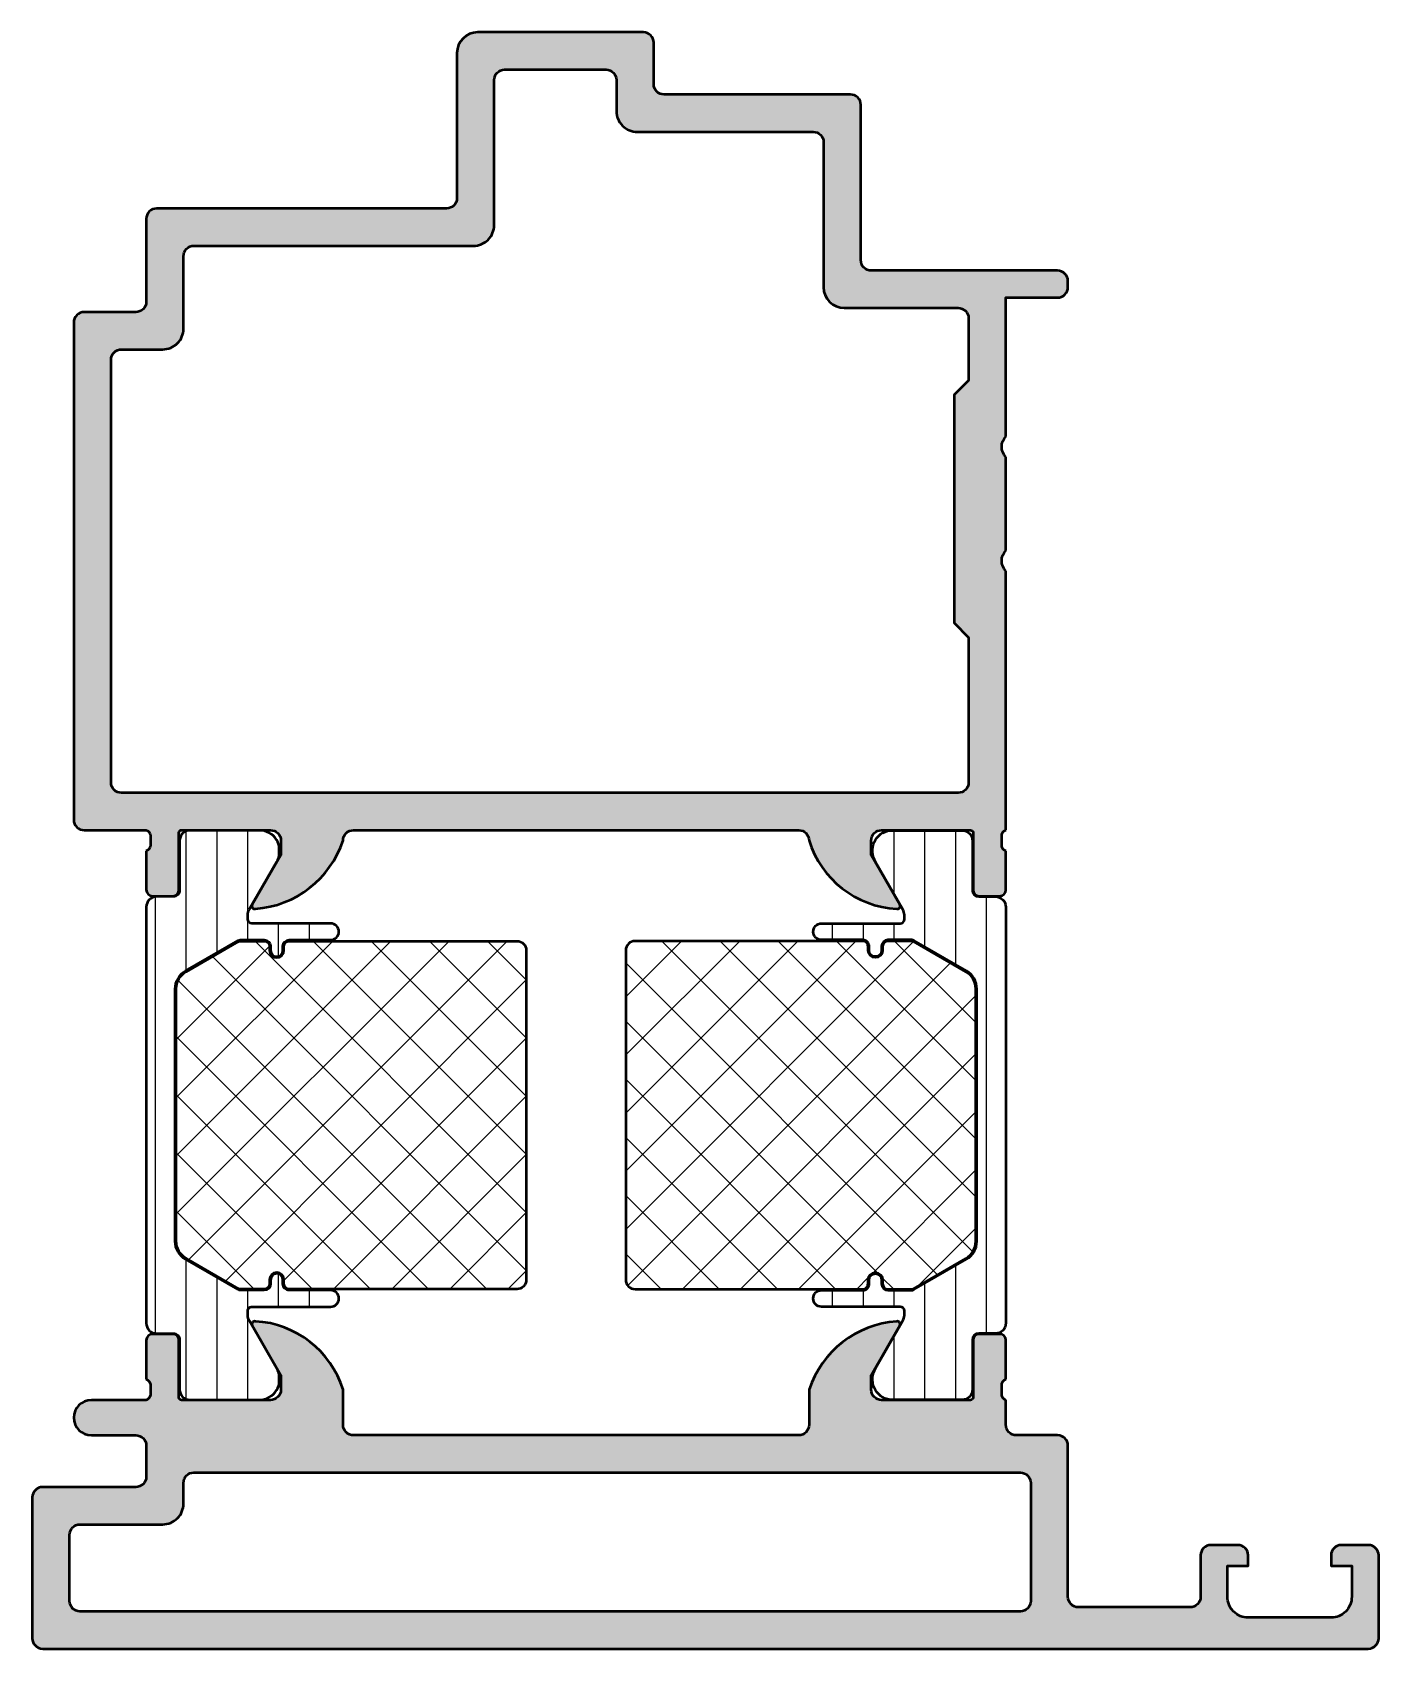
# Model space of a CAD drawing. Extents: x 0 to 65, y 0 to 78.
import ezdxf

# ---------------------------------------------------------------- set-up
doc = ezdxf.new("R2010")
doc.units = 0
for name, color, linetype, lineweight in [('0S-Alu contour', 7, 'Continuous', 50), ('0S-Alu hatch', 252, 'Continuous', 25), ('0S-Plastic contour', 254, 'Continuous', 50), ('0S-Plastic hatch', 253, 'Continuous', 25), ('0S-PT contour', 91, 'Continuous', 50), ('0S-PT hatch', 103, 'Continuous', 25)]:
    doc.layers.add(name, color=color, linetype=linetype, lineweight=lineweight)
pattern_1 = [(90, (0, 0), (-1.4859, 0), [])]
pattern_2 = [(135, (0, 0), (-1.403165018917055, -1.403165018917055), []), (225, (0, 0), (1.403165018917055, -1.403165018917055), [])]

# ---------------------------------------------------------------- blocks, each defined once
blk = doc.blocks.new('375330__CD12F8CD_240E_4EAB_87C5_BAF2B13E7C12_')
at = {"layer": '0S-Alu hatch'}
h = blk.add_hatch(color=256, dxfattribs=at)
edge = h.paths.add_edge_path()
edge.add_arc((5.999998835804589, 69.00000116419538), 0.4999988358059691, 89.99986659272392, 180.0001334074255)
edge.add_line((5.499999999999976, 68.99999999999868), (5.499999999999985, 65.00000004768373))
edge.add_ellipse((5.000001303546235, 64.99999874413744), major_axis=(-0.4999986964554496, 0), ratio=1, start_angle=89.99985062421189, end_angle=180.0001493737933, ccw=False)
edge.add_line((4.999999999999971, 64.50000004768371), (2.499999999999971, 64.50000004768371))
edge.add_arc((2.499998835804589, 64.00000121187912), 0.4999988358059473, 89.99986659272555, 180.0001334074255)
edge.add_line((1.999999999999997, 64.00000004768242), (1.999999999999985, 40))
edge.add_arc((2.499999953162742, 39.99999995316277), 0.4999999531627588, 179.9999946681853, 270.0000053671533)
edge.add_line((2.499999999999985, 39.50000000000001), (5.499999999999985, 39.50000000000001))
edge.add_ellipse((5.421163553456962, 39.23247940800692), major_axis=(-0.2788950563274014, 0), ratio=1, start_angle=178.8354106259013, end_angle=253.5801235805102, ccw=False)
edge.add_line((5.700000999999978, 39.22681100000854), (5.700000999999971, 38.77321700000852))
edge.add_ellipse((5.421132904356785, 38.76755634053146), major_axis=(-0.2789255417371683, 0), ratio=1, start_angle=106.4245945553572, end_angle=181.1628700728862, ccw=False)
edge.add_line((5.49999999999997, 38.5000130000085), (5.499999999999971, 36.620002))
edge.add_arc((5.799999999999982, 36.62000200000001), 0.3000000000000114, 180, 270)
edge.add_line((5.799999999999982, 36.320002), (6.77997431904275, 36.320002))
edge.add_arc((6.77997431904275, 36.62000200000001), 0.3000000000000078, 270, 360)
edge.add_line((7.079974319042758, 36.62000200000001), (7.079974319042776, 39.38))
edge.add_ellipse((7.199966689648229, 39.38000000000001), major_axis=(-0.1199923706054529, 0), ratio=1, start_angle=269.99999999999704, end_angle=360, ccw=False)
edge.add_line((7.199966689648235, 39.49999237060546), (11.49999237060545, 39.49999237060547))
edge.add_ellipse((11.50000780769864, 39.00000780787602), major_axis=(-0.4999845629677632, 0), ratio=1, start_angle=179.9991052558096, end_angle=270.0017690151924, ccw=False)
edge.add_line((11.99999237060544, 39.00000000000104), (11.99999237060545, 38.29999542236328))
edge.add_line((11.99999237060545, 38.29999542236328), (10.61174774169922, 35.89547729492188))
edge.add_arc((10.73559369048577, 35.83756876718086), 0.1367158243071134, 154.9399071397907, 284.9282666313641)
edge.add_arc((10.42101257999398, 40.5162654618936), 4.823498731231602, 274.1587439554685, 341.6783432504421)
edge.add_ellipse((15.49999040758178, 38.99999433362917), major_axis=(-0.4999980369801632, 0), ratio=1, start_angle=-90.00022494682611, end_angle=0.0002249462687018422, ccw=False)
edge.add_line((15.49999237060545, 39.49999237060548), (37.00000762939451, 39.49999237060547))
edge.add_ellipse((37.00000863438663, 38.99999337559759), major_axis=(-0.4999989950088885, 0), ratio=1, start_angle=179.9998848354607, end_angle=270.0001151638455, ccw=False)
edge.add_arc((41.97795977277931, 40.38657627727757), 4.687714830137015, 197.2049758790071, 266.9579243877498)
edge.add_arc((41.76731025341415, 35.83513756493895), 0.135158616301025, 253.616210323016, 386.5152777472337)
edge.add_line((41.88825225830076, 35.89547729492188), (40.50000762939451, 38.29999542236328))
edge.add_line((40.50000762939451, 38.29999542236328), (40.5000076293945, 39))
edge.add_ellipse((40.99999219230133, 39.000007807876), major_axis=(-0.4999845629677895, 0), ratio=1, start_angle=-90.00176901519148, end_angle=0.000894744190475194, ccw=False)
edge.add_line((41.00000762939451, 39.49999237060547), (45.30002585431058, 39.49999982664661))
edge.add_ellipse((45.30002585431058, 39.37999999999998), major_axis=(-0.1199998266466267, 0), ratio=1, start_angle=180, end_angle=269.9999999999966, ccw=False)
edge.add_line((45.4200256809572, 39.38), (45.4200256809572, 36.620002))
edge.add_arc((45.72002568095721, 36.620002), 0.3000000000000078, 180, 270)
edge.add_line((45.72002568095721, 36.32000199999999), (46.69999999999999, 36.320002))
edge.add_arc((46.69999999999999, 36.620002), 0.3000000000000043, 270, 360)
edge.add_line((46.99999999999999, 36.620002), (47, 38.50001300000851))
edge.add_ellipse((47.07886709564317, 38.76755634053147), major_axis=(-0.2789255417371736, 0), ratio=1, start_angle=-1.1628700728833792, end_angle=73.57540544464501, ccw=False)
edge.add_line((46.79999899999998, 38.77321700000852), (46.799999, 39.22681100000851))
edge.add_ellipse((47.07883644654301, 39.2324794080069), major_axis=(-0.2788950563273954, 0), ratio=1, start_angle=-73.5801235805099, end_angle=1.1645893740997053, ccw=False)
edge.add_line((46.99999999999998, 39.49999999999998), (46.99999999999998, 52))
edge.add_ellipse((47.52500050688225, 52.5), major_axis=(-0.7250003670527586, 0), ratio=1, start_angle=-43.60279134635408, end_angle=43.60279134635431, ccw=False)
edge.add_line((46.99999999999998, 53), (46.99999999999998, 57.5))
edge.add_ellipse((47.52500050688225, 58), major_axis=(-0.7250003670527586, 0), ratio=1, start_angle=-43.60279134635408, end_angle=43.60279134635431, ccw=False)
edge.add_line((46.99999999999998, 58.5), (46.99999999999998, 65.20000004768372))
edge.add_line((46.99999999999998, 65.20000004768372), (49.49999999999999, 65.20000004768372))
edge.add_arc((49.50000008873272, 65.69999995895097), 0.4999999112672646, 269.9999898319751, 360.0000101738872)
edge.add_line((49.99999999999999, 65.70000004773486), (49.99999999999999, 66))
edge.add_arc((49.50000000962193, 66.00000000962194), 0.4999999903780531, 8.537736463e-07, 90.00000110259342)
edge.add_line((49.49999999999999, 66.5), (40.49999999999998, 66.5))
edge.add_ellipse((40.49999997169918, 66.9999999716992), major_axis=(-0.4999999716991974, 0), ratio=1, start_angle=-3.194528517269646e-06, end_angle=90.00000324303261, ccw=False)
edge.add_line((39.99999999999999, 66.99999999957672), (39.99999999999999, 74.5))
edge.add_arc((39.50000004695575, 74.50000004695576), 0.4999999530442331, 5.3318147119e-06, 90.00000538073448)
edge.add_line((39.49999999999999, 74.99999999999999), (30.49999999999999, 75))
edge.add_ellipse((30.50000110963491, 75.50000110963492), major_axis=(-0.500001109636154, 0), ratio=1, start_angle=0.00012715209379621228, end_angle=89.99987284548689, ccw=False)
edge.add_line((29.99999999999998, 75.5000000000211), (29.99999999999999, 77.5))
edge.add_arc((29.49999889036506, 77.49999889036508), 0.5000011096361576, 0.0001271578264074, 89.99987284548565)
edge.add_line((29.49999999999999, 78), (21.49999999999999, 78))
edge.add_arc((21.50000020900469, 76.99999979099529), 1.000000209004728, 90.0000119750849, 179.9999880471689)
edge.add_line((20.49999999999998, 76.99999999961159), (20.49999999999998, 70))
edge.add_ellipse((19.99999885127215, 70.00000114872782), major_axis=(-0.5000011487291559, 0), ratio=1, start_angle=90.0001316342113, end_angle=179.9998683692561, ccw=False)
edge.add_line((19.99999999999998, 69.49999999999999), (5.999999999999985, 69.5))
edge = h.paths.add_edge_path()
edge.add_arc((6.300001926521119, 63.69999740590683), 0.9999973105430157, 269.9998459048448, 360.0001540960915)
edge.add_line((7.299999237060518, 63.70000009538376), (7.299999237060527, 67.19999998807188))
edge.add_ellipse((7.79999818748854, 67.20000109725558), major_axis=(-0.4999989504292442, 0), ratio=1, start_angle=-90.00012027234158, end_angle=0.0001271033561920376, ccw=False)
edge.add_line((7.799999237060518, 67.70000004768372), (21.29999923706053, 67.70000004768373))
edge.add_arc((21.30000182510725, 68.69999745963702), 0.999997411956644, 269.9998517154621, 360.0001482840401)
edge.add_line((22.29999923706054, 68.70000004768372), (22.29999923706053, 75.69999980925213))
edge.add_ellipse((22.80000050328093, 75.69999854304474), major_axis=(-0.500001266222003, 0), ratio=1, start_angle=270.0001450978016, end_angle=359.999854903687, ccw=False)
edge.add_line((22.79999923706053, 76.19999980926514), (27.70000076293944, 76.19999980926514))
edge.add_ellipse((27.69999949671902, 75.69999854304473), major_axis=(-0.5000012662220155, 0), ratio=1, start_angle=180.0001451013367, end_angle=269.999854902196, ccw=False)
edge.add_line((28.20000076293944, 75.69999980926514), (28.20000076293943, 74.19999980924814))
edge.add_arc((29.19999875984233, 74.19999780616801), 0.9999979969049038, 179.9998852317336, 270.0001147692402)
edge.add_line((29.20000076293944, 73.19999980926514), (37.69999980926512, 73.19999980926514))
edge.add_ellipse((37.7000004158355, 72.70000041583552), major_axis=(-0.4999993934299882, 0), ratio=1, start_angle=179.9999304921277, end_angle=270.0000695079292, ccw=False)
edge.add_line((38.19999980926512, 72.69999980926514), (38.19999980926512, 65.69999998799496))
edge.add_arc((39.20000081122628, 65.70000104964494), 1.000001001961722, 180.000060828002, 269.9999425919123)
edge.add_line((39.19999980926512, 64.70000004768372), (44.69999980926512, 64.70000004768372))
edge.add_ellipse((44.70000009631295, 64.20000033473156), major_axis=(-0.4999997129522472, 0), ratio=1, start_angle=179.9999670992369, end_angle=270.00003289327753, ccw=False)
edge.add_line((45.19999980926512, 64.20000004768372), (45.19999980926512, 61.19999980926514))
edge.add_line((45.19999980926512, 61.19999980926514), (44.49999999999998, 60.5))
edge.add_line((44.49999999999998, 60.5), (44.49999999999998, 49.5))
edge.add_line((44.49999999999998, 49.5), (45.19999980926512, 48.79999923706055))
edge.add_line((45.19999980926512, 48.79999923706055), (45.19999980926511, 41.79999923706506))
edge.add_ellipse((44.69999830353815, 41.80000074278751), major_axis=(-0.5000015057292309, 0), ratio=1, start_angle=90.00017254308148, end_angle=179.9998274574368, ccw=False)
edge.add_line((44.69999980926512, 41.29999923706056), (4.299999237060518, 41.29999923706054))
edge.add_ellipse((4.299999825995072, 41.79999982599508), major_axis=(-0.5000005889348871, 0), ratio=1, start_angle=6.74859327887134e-05, end_angle=89.99993251315072, ccw=False)
edge.add_line((3.799999237060532, 41.79999923706055), (3.799999237060537, 62.2000000953587))
edge.add_ellipse((4.299997953127601, 62.20000137930036), major_axis=(-0.4999987160687126, 0), ratio=1, start_angle=-90.00014712825248, end_angle=0.00014712925457160964, ccw=False)
edge.add_line((4.299999237060518, 62.70000009536743), (6.299999237060532, 62.70000009536744))
at = {"layer": '0S-Alu contour', "color": 7}
for points in [[(29.49999999999999, 78), (21.49999999999999, 78)], [(29.99999999999998, 75.5000000000211), (29.99999999999999, 77.5)], [(20.49999999999998, 76.99999999961159), (20.49999999999998, 70)], [(22.29999923706054, 68.70000004768372), (22.29999923706053, 75.69999980925213)], [(22.79999923706053, 76.19999980926514), (27.70000076293944, 76.19999980926514)], [(28.20000076293944, 75.69999980926514), (28.20000076293943, 74.19999980924814)], [(39.49999999999999, 74.99999999999999), (30.49999999999999, 75)], [(39.99999999999999, 66.99999999957672), (39.99999999999999, 74.5)], [(29.20000076293944, 73.19999980926514), (37.69999980926512, 73.19999980926514)], [(38.19999980926512, 72.69999980926514), (38.19999980926512, 65.69999998799496)], [(19.99999999999998, 69.49999999999999), (5.999999999999985, 69.5)], [(5.499999999999976, 68.99999999999868), (5.499999999999985, 65.00000004768373)], [(7.299999237060518, 63.70000009538376), (7.299999237060527, 67.19999998807188)], [(7.799999237060518, 67.70000004768372), (21.29999923706053, 67.70000004768373)], [(49.49999999999999, 66.5), (40.49999999999998, 66.5)], [(49.99999999999999, 65.70000004773486), (49.99999999999999, 66)], [(46.99999999999998, 58.5), (46.99999999999998, 65.20000004768372), (49.49999999999999, 65.20000004768372)], [(1.999999999999997, 64.00000004768242), (1.999999999999985, 40)], [(4.999999999999971, 64.50000004768371), (2.499999999999971, 64.50000004768371)], [(39.19999980926512, 64.70000004768372), (44.69999980926512, 64.70000004768372)], [(45.19999980926512, 64.20000004768372), (45.19999980926512, 61.19999980926514), (44.49999999999998, 60.5), (44.49999999999998, 49.5), (45.19999980926512, 48.79999923706055), (45.19999980926511, 41.79999923706506)], [(4.299999237060518, 62.70000009536743), (6.299999237060532, 62.70000009536744)], [(3.799999237060532, 41.79999923706055), (3.799999237060537, 62.2000000953587)], [(46.99999999999998, 53), (46.99999999999998, 57.5)], [(46.99999999999998, 39.49999999999998), (46.99999999999998, 52)], [(44.69999980926512, 41.29999923706056), (4.299999237060518, 41.29999923706054)], [(2.499999999999985, 39.50000000000001), (5.499999999999985, 39.50000000000001)], [(5.700000999999978, 39.22681100000854), (5.700000999999971, 38.77321700000852)], [(7.079974319042758, 36.62000200000001), (7.079974319042776, 39.38)], [(7.199966689648235, 39.49999237060546), (11.49999237060545, 39.49999237060547)], [(15.49999237060545, 39.49999237060548), (37.00000762939451, 39.49999237060547)], [(41.00000762939451, 39.49999237060547), (45.30002585431058, 39.49999982664661)], [(45.4200256809572, 39.38), (45.4200256809572, 36.620002)], [(46.79999899999998, 38.77321700000852), (46.799999, 39.22681100000851)], [(5.49999999999997, 38.5000130000085), (5.499999999999971, 36.620002)], [(11.99999237060544, 39.00000000000104), (11.99999237060545, 38.29999542236328), (10.61174774169922, 35.89547729492188)], [(41.88825225830076, 35.89547729492188), (40.50000762939451, 38.29999542236328), (40.5000076293945, 39)], [(46.99999999999999, 36.620002), (47, 38.50001300000851)], [(5.799999999999982, 36.320002), (6.77997431904275, 36.320002)], [(45.72002568095721, 36.32000199999999), (46.69999999999999, 36.320002)]]:
    blk.add_lwpolyline(points, dxfattribs=at)
for centre, radius, start, end in [((21.50000020900469, 76.99999979099529), 1.000000209004728, 90.0000119750849, 179.9999880471689), ((29.49999889036506, 77.49999889036508), 0.5000011096361576, 0.0001271578264074, 89.99987284548565), ((39.50000004695575, 74.50000004695576), 0.4999999530442331, 5.3318147119e-06, 90.00000538073448), ((29.19999875984233, 74.19999780616801), 0.9999979969049038, 179.9998852317336, 270.0001147692402), ((5.999998835804589, 69.00000116419538), 0.4999988358059691, 89.99986659272392, 180.0001334074255), ((21.30000182510725, 68.69999745963702), 0.999997411956644, 269.9998517154621, 0.0001482840400329), ((49.50000000962193, 66.00000000962194), 0.4999999903780531, 8.537736463e-07, 90.00000110259342), ((39.20000081122628, 65.70000104964494), 1.000001001961722, 180.000060828002, 269.9999425919123), ((49.50000008873272, 65.69999995895097), 0.4999999112672646, 269.9999898319751, 1.01738871796e-05), ((2.499998835804589, 64.00000121187912), 0.4999988358059473, 89.99986659272555, 180.0001334074255), ((6.300001926521119, 63.69999740590683), 0.9999973105430157, 269.9998459048448, 0.0001540960914689), ((2.499999953162742, 39.99999995316277), 0.4999999531627588, 179.9999946681853, 270.0000053671533), ((10.42101257999398, 40.5162654618936), 4.823498731231602, 274.1587439554685, 341.6783432504421), ((41.97795977277931, 40.38657627727757), 4.687714830137015, 197.2049758790071, 266.9579243877498), ((5.799999999999982, 36.62000200000001), 0.3000000000000114, 180, 270), ((6.77997431904275, 36.62000200000001), 0.3000000000000078, 270, 0), ((10.73559369048577, 35.83756876718086), 0.1367158243071134, 154.9399071397907, 284.9282666313641), ((41.76731025341415, 35.83513756493895), 0.135158616301025, 253.616210323016, 26.51527774723372), ((45.72002568095721, 36.620002), 0.3000000000000078, 180, 270), ((46.69999999999999, 36.620002), 0.3000000000000043, 270, 0)]:
    blk.add_arc(centre, radius, start, end, dxfattribs=at)
at = {"layer": '0S-Alu contour', "color": 7, "extrusion": (0, 0, -1)}
for centre, radius, start, end in [((-22.80000050328093, 75.69999854304474), 0.500001266222003, 0.0001450963130413, 89.9998549021984), ((-27.69999949671902, 75.69999854304473), 0.5000012662220155, 90.00014509780404, 179.9998548986633), ((-30.50000110963491, 75.50000110963492), 0.500001109636154, 270.0001271545132, 359.9998728479062), ((-37.7000004158355, 72.70000041583552), 0.4999993934299882, 89.99993049207082, 180.0000695078724), ((-19.99999885127215, 70.00000114872782), 0.5000011487291559, 180.0001316307439, 269.9998683657887), ((-7.79999818748854, 67.20000109725558), 0.4999989504292442, 359.9998728966438, 90.0001202723417), ((-40.49999997169918, 66.9999999716992), 0.4999999716991974, 269.9999967569674, 3.1945284701e-06), ((-5.000001303546235, 64.99999874413744), 0.4999986964554496, 179.9998506262067, 270.0001493757881), ((-44.70000009631295, 64.20000033473156), 0.4999997129522472, 89.99996710672247, 180.0000329007631), ((-4.299997953127601, 62.20000137930036), 0.4999987160687126, 359.9998528707454, 90.00014712825251), ((-47.52500050688225, 58), 0.7250003670527586, 316.3972086536457, 43.60279134635427), ((-47.52500050688225, 52.5), 0.7250003670527586, 316.3972086536457, 43.60279134635427), ((-4.299999825995072, 41.79999982599508), 0.5000005889348871, 270.0000674868493, 359.9999325140672), ((-44.69999830353815, 41.80000074278751), 0.5000015057292309, 180.0001725425633, 269.9998274569185), ((-5.421163553456962, 39.23247940800692), 0.2788950563274014, 106.4198764194898, 181.1645893740988), ((-7.199966689648229, 39.38000000000001), 0.1199923706054529, 0, 90.00000000000296), ((-11.50000780769864, 39.00000780787602), 0.4999845629677632, 89.9982309848076, 180.0008947441905), ((-15.49999040758178, 38.99999433362917), 0.4999980369801632, 359.9997750537313, 90.0002249468262), ((-37.00000863438663, 38.99999337559759), 0.4999989950088885, 89.99988483615451, 180.0001151645394), ((-40.99999219230133, 39.000007807876), 0.4999845629677895, 359.9991052558095, 90.00176901519157), ((-45.30002585431058, 39.37999999999998), 0.1199998266466267, 90.0000000000034, 180), ((-47.07883644654301, 39.2324794080069), 0.2788950563273954, 358.8354106259003, 73.58012358051), ((-5.421132904356785, 38.76755634053146), 0.2789255417371683, 178.8371299271138, 253.5754054446428), ((-47.07886709564317, 38.76755634053147), 0.2789255417371736, 286.424594555355, 1.162870072883403)]:
    blk.add_arc(centre, radius, start, end, dxfattribs=at)
blk = doc.blocks.new('284271__26B1E8F2_C72D_4A19_B919_4248A9099BE7___68F46C58_63D9_4E2A_86C4_889819F600C0_')
at = {"layer": '0S-Plastic hatch'}
h = blk.add_hatch(dxfattribs=at)
h.set_pattern_fill('ANSI31', color=256, scale=0.4680000000000001, angle=45, style=0)
h.set_pattern_definition(pattern_1)
edge = h.paths.add_edge_path()
edge.add_line((5.499999999992837, 35.79000300009269), (5.500000000000014, 15.709997))
edge.add_arc((5.999997321090816, 15.7099943210908), 0.4999973210979808, 179.999693017615, 270.0003069820262)
edge.add_line((6.000000000000014, 15.209997), (6.810331333333344, 15.209997))
edge.add_ellipse((6.810331333333348, 14.909997), major_axis=(-0.3000000000000007, 0), ratio=1, start_angle=180, end_angle=270.0000000000007, ccw=False)
edge.add_line((7.110331333333348, 14.909997), (7.109999382936322, 12.50999861706369))
edge.add_arc((7.609995360374931, 12.50999597743861), 0.4999959774455815, 179.9996975182267, 270.0003024811867)
edge.add_line((7.609998000000011, 12.01), (11.08653949809949, 12.01))
edge.add_arc((10.94422884910814, 12.99981807472285), 0.9999960709244718, 278.1816080518995, 392.7270160998406)
edge.add_line((11.78548149809948, 13.540453), (10.46698708489963, 15.83525315623669))
edge.add_ellipse((10.89999999999994, 16.08525278694903), major_axis=(-0.4999999999999755, 0), ratio=1, start_angle=0, end_angle=29.999951136263974, ccw=False)
edge.add_line((10.39999999999996, 16.08525278694903), (10.39999999999996, 16.3))
edge.add_ellipse((10.59999999999996, 16.3), major_axis=(-0.2000000000000011, 0), ratio=1, start_angle=269.99999999999955, end_angle=360, ccw=False)
edge.add_line((10.59999999999996, 16.5), (14.39999999999999, 16.5))
edge.add_arc((14.39999999999999, 16.9), 0.4000000000000057, 270, 450)
edge.add_line((14.39999999999999, 17.30000000000001), (12.39999999999996, 17.30000000000001))
edge.add_ellipse((12.39999999999995, 17.60000000000001), major_axis=(-0.3000000000000007, 0), ratio=1, start_angle=0, end_angle=90.00000000000199, ccw=False)
edge.add_line((12.09999999999995, 17.60000000000001), (12.09999999999995, 17.79999999999993))
edge.add_arc((11.79999999999995, 17.7999999999999), 0.2999999999999971, 0, 180)
edge.add_line((11.49999999999995, 17.7999999999999), (11.49999999999998, 17.60000000000002))
edge.add_ellipse((11.2, 17.59999999999998), major_axis=(-0.2999999999999829, 0), ratio=1, start_angle=90, end_angle=180, ccw=False)
edge.add_line((11.2, 17.29999999999999), (10.03589838489995, 17.3))
edge.add_ellipse((10.03589838489997, 17.49999999963223), major_axis=(-0.1999999996322259, 0), ratio=1, start_angle=60.000005345591376, end_angle=89.99999999999437, ccw=False)
edge.add_line((9.935898401243575, 17.32679490986402), (7.400000353956443, 18.79089601464314))
edge.add_ellipse((7.900000546315612, 19.65692193819989), major_axis=(-1.000000546315619, 0), ratio=1, start_angle=0, end_angle=60.000005345592, ccw=False)
edge.add_line((6.899999999999991, 19.6569219381999), (6.899999999999991, 31.84307806189997))
edge.add_ellipse((7.900000546315601, 31.84307806189998), major_axis=(-1.000000546315609, 0), ratio=1, start_angle=299.99999465440754, end_angle=360, ccw=False)
edge.add_line((7.400000353956443, 32.70910398545673), (9.935898401243556, 34.17320509023584))
edge.add_ellipse((10.03589838489996, 34.00000000046766), major_axis=(-0.1999999996322117, 0), ratio=1, start_angle=270.00000000000205, end_angle=299.99999465441346, ccw=False)
edge.add_line((10.03589838489995, 34.20000000009987), (11.2, 34.20000000009987))
edge.add_ellipse((11.2, 33.90000000009989), major_axis=(-0.2999999999999829, 0), ratio=1, start_angle=180, end_angle=270, ccw=False)
edge.add_line((11.49999999999998, 33.90000000009989), (11.49999999999995, 33.7000000001))
edge.add_arc((11.79999999999995, 33.70000000009998), 0.2999999999999971, 180, 360)
edge.add_line((12.09999999999995, 33.70000000009998), (12.09999999999995, 33.90000000009986))
edge.add_ellipse((12.39999999999995, 33.90000000009985), major_axis=(-0.3000000000000007, 0), ratio=1, start_angle=269.99999999999795, end_angle=360, ccw=False)
edge.add_line((12.39999999999996, 34.20000000009986), (14.39999999999999, 34.20000000009986))
edge.add_arc((14.39999999999999, 34.60000000009986), 0.4000000000000057, 270, 450)
edge.add_line((14.39999999999999, 35.00000000009987), (10.59999999999996, 35.00000000009987))
edge.add_ellipse((10.59999999999997, 35.20000000009988), major_axis=(-0.2000000000000099, 0), ratio=1, start_angle=0, end_angle=89.99999999999852, ccw=False)
edge.add_line((10.39999999999996, 35.20000000009987), (10.39999999999996, 35.41474721315084))
edge.add_ellipse((10.89999999999995, 35.41474721315084), major_axis=(-0.4999999999999876, 0), ratio=1, start_angle=330.0000488637363, end_angle=360, ccw=False)
edge.add_line((10.46698708489963, 35.66474684386319), (11.78548149809948, 37.95954700009987))
edge.add_arc((10.94422884910813, 38.50018192537702), 0.9999960709244803, 327.2729839001594, 441.8183919481005)
edge.add_line((11.08653949809948, 39.49000000009988), (7.609997999999734, 39.49000010568573))
edge.add_arc((7.609995360374661, 38.99000412824712), 0.4999959774455833, 89.99969751881414, 180.0003024817733)
edge.add_line((7.109999382936045, 38.99000148861692), (7.110331333333071, 36.59000310568573))
edge.add_ellipse((6.810331333333071, 36.59000310568572), major_axis=(-0.2999999999999998, 0), ratio=1, start_angle=89.9999999999992, end_angle=180, ccw=False)
edge.add_line((6.810331333333067, 36.29000310568573), (6.000000000000014, 36.29000300009987))
edge.add_arc((5.999997321090816, 35.79000567900189), 0.4999973211051555, 89.99969301797381, 180.0003069823849)
at = {"layer": '0S-Plastic contour', "color": 7}
for points in [[(11.08653949809948, 39.49000000009988), (7.609997999999734, 39.49000010568573)], [(7.109999382936045, 38.99000148861692), (7.110331333333071, 36.59000310568573)], [(10.46698708489963, 35.66474684386319), (11.78548149809948, 37.95954700009987)], [(6.810331333333067, 36.29000310568573), (6.000000000000014, 36.29000300009987)], [(5.499999999992837, 35.79000300009269), (5.500000000000014, 15.709997)], [(10.39999999999996, 35.20000000009987), (10.39999999999996, 35.41474721315084)], [(14.39999999999999, 35.00000000009987), (10.59999999999996, 35.00000000009987)], [(7.400000353956443, 32.70910398545673), (9.935898401243556, 34.17320509023584)], [(10.03589838489995, 34.20000000009987), (11.2, 34.20000000009987)], [(11.49999999999998, 33.90000000009989), (11.49999999999995, 33.7000000001)], [(12.09999999999995, 33.70000000009998), (12.09999999999995, 33.90000000009986)], [(12.39999999999996, 34.20000000009986), (14.39999999999999, 34.20000000009986)], [(6.899999999999991, 19.6569219381999), (6.899999999999991, 31.84307806189997)], [(9.935898401243575, 17.32679490986402), (7.400000353956443, 18.79089601464314)], [(11.2, 17.29999999999999), (10.03589838489995, 17.3)], [(11.49999999999995, 17.7999999999999), (11.49999999999998, 17.60000000000002)], [(12.09999999999995, 17.60000000000001), (12.09999999999995, 17.79999999999993)], [(14.39999999999999, 17.30000000000001), (12.39999999999996, 17.30000000000001)], [(10.59999999999996, 16.5), (14.39999999999999, 16.5)], [(10.39999999999996, 16.08525278694903), (10.39999999999996, 16.3)], [(11.78548149809948, 13.540453), (10.46698708489963, 15.83525315623669)], [(6.000000000000014, 15.209997), (6.810331333333344, 15.209997)], [(7.110331333333348, 14.909997), (7.109999382936322, 12.50999861706369)], [(7.609998000000011, 12.01), (11.08653949809949, 12.01)]]:
    blk.add_lwpolyline(points, dxfattribs=at)
for centre, radius, start, end in [((7.609995360374661, 38.99000412824712), 0.4999959774455833, 89.99969751881414, 180.0003024817733), ((10.94422884910813, 38.50018192537702), 0.9999960709244803, 327.2729839001594, 81.81839194810063), ((5.999997321090816, 35.79000567900189), 0.4999973211051555, 89.99969301797381, 180.0003069823849), ((14.39999999999999, 34.60000000009986), 0.4000000000000057, 270, 90), ((11.79999999999995, 33.70000000009998), 0.2999999999999971, 180, 0), ((11.79999999999995, 17.7999999999999), 0.2999999999999971, 0, 180), ((14.39999999999999, 16.9), 0.4000000000000057, 270, 90), ((5.999997321090816, 15.7099943210908), 0.4999973210979808, 179.999693017615, 270.0003069820262), ((10.94422884910814, 12.99981807472285), 0.9999960709244718, 278.1816080518995, 32.72701609984063), ((7.609995360374931, 12.50999597743861), 0.4999959774455815, 179.9996975182267, 270.0003024811867)]:
    blk.add_arc(centre, radius, start, end, dxfattribs=at)
at = {"layer": '0S-Plastic contour', "color": 7, "extrusion": (0, 0, -1)}
for centre, radius, start, end in [((-6.810331333333071, 36.59000310568572), 0.2999999999999998, 180, 270.0000000000008), ((-10.89999999999995, 35.41474721315084), 0.4999999999999876, 0, 29.99995113626369), ((-10.59999999999997, 35.20000000009988), 0.2000000000000099, 270.0000000000015, 0), ((-10.03589838489996, 34.00000000046766), 0.1999999996322118, 60.00000534558656, 89.99999999999797), ((-11.2, 33.90000000009989), 0.2999999999999829, 90, 180), ((-12.39999999999995, 33.90000000009985), 0.3000000000000007, 0, 90.00000000000205), ((-7.900000546315601, 31.84307806189998), 1.000000546315609, 0, 60.00000534559245), ((-7.900000546315612, 19.65692193819989), 1.000000546315619, 299.999994654408, 0), ((-10.03589838489997, 17.49999999963223), 0.1999999996322259, 270.0000000000056, 299.9999946544086), ((-11.2, 17.59999999999998), 0.2999999999999829, 180, 270), ((-12.39999999999995, 17.60000000000001), 0.3000000000000007, 269.999999999998, 0), ((-10.59999999999996, 16.3), 0.2000000000000011, 0, 90.00000000000048), ((-10.89999999999994, 16.08525278694903), 0.4999999999999755, 330.000048863736, 0), ((-6.810331333333348, 14.909997), 0.3000000000000007, 89.99999999999935, 180)]:
    blk.add_arc(centre, radius, start, end, dxfattribs=at)
blk = doc.blocks.new('284271__E96A9E0F_3DAF_4B44_94E1_D37995A44CB8___929474D4_47D8_405A_88AE_395D536B6038_')
at = {"layer": '0S-Plastic hatch'}
h = blk.add_hatch(dxfattribs=at)
h.set_pattern_fill('ANSI31', color=256, scale=0.4680000000000001, angle=45, style=0)
h.set_pattern_definition(pattern_1)
edge = h.paths.add_edge_path()
edge.add_line((47.00000000000716, 35.79000300009269), (46.99999999999998, 15.709997))
edge.add_ellipse((46.50000267890918, 15.7099943210908), major_axis=(-0.499997321097979, 0), ratio=1, start_angle=89.99969301797381, end_angle=180.000306982385, ccw=False)
edge.add_line((46.49999999999998, 15.209997), (45.68966866666665, 15.209997))
edge.add_arc((45.68966866666665, 14.909997), 0.3000000000000017, 90, 180)
edge.add_line((45.38966866666664, 14.909997), (45.39000061706367, 12.50999861706369))
edge.add_ellipse((44.89000463962507, 12.50999597743861), major_axis=(-0.4999959774455762, 0), ratio=1, start_angle=89.99969751881252, end_angle=180.0003024817733, ccw=False)
edge.add_line((44.89000199999998, 12.01), (41.4134605019005, 12.01))
edge.add_ellipse((41.55577115089185, 12.99981807472285), major_axis=(-0.999996070924474, 0), ratio=1, start_angle=-32.7270160998404, end_angle=81.81839194810101, ccw=False)
edge.add_line((40.7145185019005, 13.540453), (42.03301291510037, 15.83525315623669))
edge.add_arc((41.60000000000006, 16.08525278694902), 0.4999999999999748, 330.0000488637365, 360)
edge.add_line((42.10000000000003, 16.08525278694902), (42.10000000000003, 16.3))
edge.add_arc((41.90000000000003, 16.3), 0.200000000000001, 0, 90)
edge.add_line((41.90000000000003, 16.5), (38.10000000000001, 16.5))
edge.add_ellipse((38.10000000000001, 16.9), major_axis=(-0.4000000000000057, 0), ratio=1, start_angle=-90, end_angle=90, ccw=False)
edge.add_line((38.10000000000001, 17.30000000000001), (40.10000000000004, 17.30000000000001))
edge.add_arc((40.10000000000004, 17.60000000000002), 0.3000000000000066, 269.9999999999986, 360)
edge.add_line((40.40000000000005, 17.60000000000002), (40.40000000000005, 17.79999999999993))
edge.add_ellipse((40.70000000000004, 17.7999999999999), major_axis=(-0.2999999999999971, 0), ratio=1, start_angle=180, end_angle=360, ccw=False)
edge.add_line((41.00000000000004, 17.7999999999999), (41.00000000000001, 17.60000000000002))
edge.add_arc((41.29999999999999, 17.59999999999998), 0.2999999999999843, 180, 270)
edge.add_line((41.29999999999999, 17.29999999999999), (42.46410161510005, 17.3))
edge.add_arc((42.46410161510004, 17.49999999963217), 0.1999999996321752, 270.0000000000021, 299.9999946544127)
edge.add_line((42.56410159875642, 17.32679490986402), (45.09999964604356, 18.79089601464314))
edge.add_arc((44.59999945368438, 19.6569219381999), 1.000000546315624, 299.9999946544081, 360)
edge.add_line((45.60000000000001, 19.6569219381999), (45.60000000000001, 31.84307806189997))
edge.add_arc((44.59999945368439, 31.84307806189997), 1.000000546315623, 0, 60.00000534559227)
edge.add_line((45.09999964604356, 32.70910398545673), (42.56410159875644, 34.17320509023584))
edge.add_arc((42.46410161510003, 34.00000000046765), 0.1999999996322215, 60.00000534558584, 89.99999999999594)
edge.add_line((42.46410161510005, 34.20000000009987), (41.29999999999999, 34.20000000009987))
edge.add_arc((41.29999999999999, 33.90000000009989), 0.2999999999999829, 90, 180)
edge.add_line((41.00000000000001, 33.90000000009989), (41.00000000000004, 33.7000000001))
edge.add_ellipse((40.70000000000004, 33.70000000009997), major_axis=(-0.2999999999999971, 0), ratio=1, start_angle=0, end_angle=180, ccw=False)
edge.add_line((40.40000000000005, 33.70000000009997), (40.40000000000005, 33.90000000009986))
edge.add_arc((40.10000000000004, 33.90000000009985), 0.3000000000000043, 0, 90.00000000000136)
edge.add_line((40.10000000000004, 34.20000000009986), (38.10000000000001, 34.20000000009986))
edge.add_ellipse((38.10000000000001, 34.60000000009986), major_axis=(-0.4000000000000057, 0), ratio=1, start_angle=-90, end_angle=90, ccw=False)
edge.add_line((38.10000000000001, 35.00000000009987), (41.90000000000003, 35.00000000009987))
edge.add_arc((41.90000000000003, 35.20000000009988), 0.2000000000000055, 270, 360)
edge.add_line((42.10000000000003, 35.20000000009988), (42.10000000000003, 35.41474721315084))
edge.add_arc((41.60000000000003, 35.41474721315084), 0.4999999999999973, 0, 29.99995113626297)
edge.add_line((42.03301291510037, 35.66474684386319), (40.71451850190051, 37.95954700009987))
edge.add_ellipse((41.55577115089186, 38.50018192537702), major_axis=(-0.9999960709244797, 0), ratio=1, start_angle=-81.8183919481005, end_angle=32.727016099840625, ccw=False)
edge.add_line((41.41346050190051, 39.49000000009988), (44.89000200000027, 39.49000010568573))
edge.add_ellipse((44.89000463962534, 38.99000412824712), major_axis=(-0.4999959774455833, 0), ratio=1, start_angle=179.9996975182268, end_angle=270.0003024811858, ccw=False)
edge.add_line((45.39000061706395, 38.99000148861692), (45.38966866666693, 36.59000310568573))
edge.add_arc((45.68966866666693, 36.59000310568573), 0.3000000000000052, 180, 270)
edge.add_line((45.68966866666693, 36.29000310568573), (46.49999999999998, 36.29000300009987))
edge.add_ellipse((46.50000267890918, 35.79000567900189), major_axis=(-0.4999973211051555, 0), ratio=1, start_angle=179.9996930176151, end_angle=270.0003069820262, ccw=False)
at = {"layer": '0S-Plastic contour', "color": 7}
for points in [[(41.41346050190051, 39.49000000009988), (44.89000200000027, 39.49000010568573)], [(45.39000061706395, 38.99000148861692), (45.38966866666693, 36.59000310568573)], [(42.03301291510037, 35.66474684386319), (40.71451850190051, 37.95954700009987)], [(45.68966866666693, 36.29000310568573), (46.49999999999998, 36.29000300009987)], [(42.10000000000003, 35.20000000009988), (42.10000000000003, 35.41474721315084)], [(47.00000000000716, 35.79000300009269), (46.99999999999998, 15.709997)], [(38.10000000000001, 35.00000000009987), (41.90000000000003, 35.00000000009987)], [(40.10000000000004, 34.20000000009986), (38.10000000000001, 34.20000000009986)], [(40.40000000000005, 33.70000000009997), (40.40000000000005, 33.90000000009986)], [(41.00000000000001, 33.90000000009989), (41.00000000000004, 33.7000000001)], [(42.46410161510005, 34.20000000009987), (41.29999999999999, 34.20000000009987)], [(45.09999964604356, 32.70910398545673), (42.56410159875644, 34.17320509023584)], [(45.60000000000001, 19.6569219381999), (45.60000000000001, 31.84307806189997)], [(42.56410159875642, 17.32679490986402), (45.09999964604356, 18.79089601464314)], [(38.10000000000001, 17.30000000000001), (40.10000000000004, 17.30000000000001)], [(40.40000000000005, 17.60000000000002), (40.40000000000005, 17.79999999999993)], [(41.00000000000004, 17.7999999999999), (41.00000000000001, 17.60000000000002)], [(41.29999999999999, 17.29999999999999), (42.46410161510005, 17.3)], [(41.90000000000003, 16.5), (38.10000000000001, 16.5)], [(40.7145185019005, 13.540453), (42.03301291510037, 15.83525315623669)], [(42.10000000000003, 16.08525278694902), (42.10000000000003, 16.3)], [(45.38966866666664, 14.909997), (45.39000061706367, 12.50999861706369)], [(46.49999999999998, 15.209997), (45.68966866666665, 15.209997)], [(44.89000199999998, 12.01), (41.4134605019005, 12.01)]]:
    blk.add_lwpolyline(points, dxfattribs=at)
at = {"layer": '0S-Plastic contour', "color": 7, "extrusion": (0, 0, -1)}
for centre, radius, start, end in [((-41.55577115089186, 38.50018192537702), 0.9999960709244797, 327.2729839001594, 81.81839194810063), ((-44.89000463962534, 38.99000412824712), 0.4999959774455833, 89.99969751881414, 180.0003024817733), ((-46.50000267890918, 35.79000567900189), 0.4999973211051555, 89.99969301797381, 180.0003069823849), ((-38.10000000000001, 34.60000000009986), 0.4000000000000057, 270, 90), ((-40.70000000000004, 33.70000000009997), 0.2999999999999971, 180, 0), ((-40.70000000000004, 17.7999999999999), 0.2999999999999971, 0, 180), ((-38.10000000000001, 16.9), 0.4000000000000057, 270, 90), ((-46.50000267890918, 15.7099943210908), 0.499997321097979, 179.999693017615, 270.0003069820262), ((-41.55577115089185, 12.99981807472285), 0.999996070924474, 278.181608051899, 32.72701609984049), ((-44.89000463962507, 12.50999597743861), 0.4999959774455762, 179.9996975182267, 270.0003024811875)]:
    blk.add_arc(centre, radius, start, end, dxfattribs=at)
at = {"layer": '0S-Plastic contour', "color": 7}
for centre, radius, start, end in [((45.68966866666693, 36.59000310568573), 0.3000000000000052, 180, 270), ((41.90000000000003, 35.20000000009988), 0.2000000000000055, 270, 0), ((41.60000000000003, 35.41474721315084), 0.4999999999999973, 0, 29.99995113626297), ((40.10000000000004, 33.90000000009985), 0.3000000000000043, 0, 90.00000000000136), ((41.29999999999999, 33.90000000009989), 0.2999999999999829, 90, 180), ((42.46410161510003, 34.00000000046765), 0.1999999996322215, 60.00000534558584, 89.99999999999594), ((44.59999945368439, 31.84307806189997), 1.000000546315623, 0, 60.00000534559227), ((44.59999945368438, 19.6569219381999), 1.000000546315624, 299.9999946544081, 0), ((40.10000000000004, 17.60000000000002), 0.3000000000000066, 269.9999999999986, 0), ((41.29999999999999, 17.59999999999998), 0.2999999999999843, 180, 270), ((42.46410161510004, 17.49999999963217), 0.1999999996321752, 270.0000000000021, 299.9999946544127), ((41.90000000000003, 16.3), 0.200000000000001, 0, 90), ((41.60000000000006, 16.08525278694902), 0.4999999999999748, 330.0000488637365, 0), ((45.68966866666665, 14.909997), 0.3000000000000017, 90, 180)]:
    blk.add_arc(centre, radius, start, end, dxfattribs=at)
blk = doc.blocks.new('396890__3F4DCE98_F3C0_445F_903D_9CDC899EA80A_')
at = {"layer": '0S-PT hatch'}
h = blk.add_hatch(dxfattribs=at)
h.set_pattern_fill('ANSI37', color=256, scale=0.625, angle=90, style=0)
h.set_pattern_definition(pattern_2)
edge = h.paths.add_edge_path()
edge.add_line((28.65000000000001, 33.69999999999997), (28.65000000000001, 17.8))
edge.add_arc((29.10000000000001, 17.8), 0.4499999999999993, 180, 270.0000000000018)
edge.add_line((29.10000000000002, 17.35), (38.10000000000001, 17.35000000000001))
edge.add_line((38.10000000000001, 17.35000000000001), (40.10000000000004, 17.35000000000001))
edge.add_arc((40.10000000000004, 17.60000000000001), 0.2500000000000035, 269.9999999999984, 360)
edge.add_line((40.35000000000005, 17.60000000000001), (40.35000000000005, 17.79999999999994))
edge.add_ellipse((40.70000000000004, 17.79999999999993), major_axis=(-0.3499999999999943, 0), ratio=1, start_angle=180, end_angle=360, ccw=False)
edge.add_line((41.05000000000003, 17.79999999999992), (41.05000000000001, 17.6))
edge.add_arc((41.29999999999999, 17.59999999999998), 0.2499999999999822, 180, 270)
edge.add_line((41.29999999999999, 17.35), (42.46410161510003, 17.35))
edge.add_arc((42.46410161510003, 17.49999999963218), 0.1499999996321898, 270, 299.9999946544126)
edge.add_line((42.53910160279635, 17.3700961823857), (45.07499965008348, 18.83419728716481))
edge.add_arc((44.59999945368439, 19.65692193819989), 0.9500005463156213, 299.9999946544079, 360)
edge.add_line((45.55000000000001, 19.65692193819989), (45.55000000000001, 31.84307806189997))
edge.add_arc((44.60000000014632, 31.84307806189997), 0.949999999853685, 0, 59.99999999931165)
edge.add_line((45.07500000008305, 32.66580219536276), (42.53910161524105, 34.12990381052944))
edge.add_arc((42.46410161510017, 33.99999999972136), 0.1500000002786379, 59.99999999931343, 90)
edge.add_line((42.46410161510017, 34.15), (41.30000000000002, 34.15000000000001))
edge.add_arc((41.30000000000002, 33.9), 0.2500000000000107, 90, 180)
edge.add_line((41.05000000000001, 33.9), (41.05000000000001, 33.69999999999992))
edge.add_ellipse((40.70000000000002, 33.69999999999988), major_axis=(-0.3499999999999801, 0), ratio=1, start_angle=0, end_angle=180, ccw=False)
edge.add_line((40.35000000000005, 33.69999999999988), (40.34999999999999, 33.90000000000007))
edge.add_arc((40.10000000000001, 33.89999999999999), 0.2499999999999787, 0, 90.0000000000016)
edge.add_line((40.1, 34.14999999999997), (38.1, 34.15))
edge.add_line((38.1, 34.15), (29.10000000000002, 34.15))
edge.add_arc((29.10000000000002, 33.69999999999998), 0.4500000000000171, 90, 180)
at = {"layer": '0S-PT contour', "color": 7}
for points in [[(28.65000000000001, 33.69999999999997), (28.65000000000001, 17.8)], [(40.1, 34.14999999999997), (38.1, 34.15), (29.10000000000002, 34.15)], [(40.35000000000005, 33.69999999999988), (40.34999999999999, 33.90000000000007)], [(41.05000000000001, 33.9), (41.05000000000001, 33.69999999999992)], [(42.46410161510017, 34.15), (41.30000000000002, 34.15000000000001)], [(45.07500000008305, 32.66580219536276), (42.53910161524105, 34.12990381052944)], [(45.55000000000001, 19.65692193819989), (45.55000000000001, 31.84307806189997)], [(42.53910160279635, 17.3700961823857), (45.07499965008348, 18.83419728716481)], [(29.10000000000002, 17.35), (38.10000000000001, 17.35000000000001), (40.10000000000004, 17.35000000000001)], [(40.35000000000005, 17.60000000000001), (40.35000000000005, 17.79999999999994)], [(41.05000000000003, 17.79999999999992), (41.05000000000001, 17.6)], [(41.29999999999999, 17.35), (42.46410161510003, 17.35)]]:
    blk.add_lwpolyline(points, dxfattribs=at)
for centre, radius, start, end in [((29.10000000000002, 33.69999999999998), 0.4500000000000171, 90, 180), ((40.10000000000001, 33.89999999999999), 0.2499999999999787, 0, 90.0000000000016), ((41.30000000000002, 33.9), 0.2500000000000107, 90, 180), ((42.46410161510017, 33.99999999972136), 0.1500000002786379, 59.99999999931343, 90), ((44.60000000014632, 31.84307806189997), 0.949999999853685, 0, 59.99999999931165), ((44.59999945368439, 19.65692193819989), 0.9500005463156213, 299.9999946544079, 0), ((29.10000000000001, 17.8), 0.4499999999999993, 180, 270.0000000000018), ((40.10000000000004, 17.60000000000001), 0.2500000000000035, 269.9999999999984, 0), ((41.29999999999999, 17.59999999999998), 0.2499999999999822, 180, 270), ((42.46410161510003, 17.49999999963218), 0.1499999996321898, 270, 299.9999946544126)]:
    blk.add_arc(centre, radius, start, end, dxfattribs=at)
at = {"layer": '0S-PT contour', "color": 7, "extrusion": (0, 0, -1)}
for centre, radius, start, end in [((-40.70000000000002, 33.69999999999988), 0.3499999999999801, 180, 0), ((-40.70000000000004, 17.79999999999993), 0.3499999999999943, 0, 180)]:
    blk.add_arc(centre, radius, start, end, dxfattribs=at)
blk = doc.blocks.new('396890__0267E3E6_2D94_42B4_A1D1_6549302FB7BD_')
at = {"layer": '0S-PT hatch'}
h = blk.add_hatch(dxfattribs=at)
h.set_pattern_fill('ANSI37', color=256, scale=0.625, angle=90, style=0)
h.set_pattern_definition(pattern_2)
edge = h.paths.add_edge_path()
edge.add_line((23.84999999999999, 33.69999999999997), (23.84999999999999, 17.8))
edge.add_ellipse((23.39999999999999, 17.8), major_axis=(-0.4500000000000064, 0), ratio=1, start_angle=89.99999999999869, end_angle=180, ccw=False)
edge.add_line((23.39999999999998, 17.35), (14.39999999999999, 17.35000000000001))
edge.add_line((14.39999999999999, 17.35000000000001), (12.39999999999996, 17.35000000000001))
edge.add_ellipse((12.39999999999995, 17.60000000000001), major_axis=(-0.2499999999999964, 0), ratio=1, start_angle=0, end_angle=90.00000000000358, ccw=False)
edge.add_line((12.14999999999995, 17.60000000000001), (12.14999999999995, 17.79999999999994))
edge.add_arc((11.79999999999995, 17.79999999999992), 0.3499999999999943, 0, 180)
edge.add_line((11.44999999999996, 17.79999999999992), (11.44999999999999, 17.6))
edge.add_ellipse((11.2, 17.59999999999998), major_axis=(-0.2499999999999858, 0), ratio=1, start_angle=90, end_angle=180, ccw=False)
edge.add_line((11.2, 17.35), (10.03589838489996, 17.35))
edge.add_ellipse((10.03589838489996, 17.49999999963216), major_axis=(-0.1499999996321684, 0), ratio=1, start_angle=60.00000534558501, end_angle=90.00000000000199, ccw=False)
edge.add_line((9.96089839720365, 17.3700961823857), (7.425000349916516, 18.83419728716481))
edge.add_ellipse((7.900000546315604, 19.6569219381999), major_axis=(-0.9500005463156158, 0), ratio=1, start_angle=0, end_angle=60.000005345592626, ccw=False)
edge.add_line((6.949999999999988, 19.6569219381999), (6.949999999999995, 31.84307806189997))
edge.add_ellipse((7.899999999853692, 31.84307806189997), major_axis=(-0.9499999998536967, 0), ratio=1, start_angle=300.0000000006892, end_angle=360, ccw=False)
edge.add_line((7.424999999916948, 32.66580219536276), (9.960898384758949, 34.12990381052944))
edge.add_ellipse((10.03589838489982, 33.99999999972136), major_axis=(-0.1500000002786377, 0), ratio=1, start_angle=270.0000000000007, end_angle=300.0000000006872, ccw=False)
edge.add_line((10.03589838489982, 34.15), (11.19999999999997, 34.15000000000001))
edge.add_ellipse((11.19999999999997, 33.9), major_axis=(-0.2500000000000142, 0), ratio=1, start_angle=180, end_angle=269.9999999999996, ccw=False)
edge.add_line((11.44999999999999, 33.9), (11.44999999999999, 33.69999999999992))
edge.add_arc((11.79999999999997, 33.69999999999988), 0.3499999999999801, 180, 360)
edge.add_line((12.14999999999995, 33.69999999999988), (12.15, 33.90000000000007))
edge.add_ellipse((12.39999999999998, 33.89999999999999), major_axis=(-0.2499999999999769, 0), ratio=1, start_angle=269.99999999999795, end_angle=360, ccw=False)
edge.add_line((12.39999999999999, 34.14999999999997), (14.4, 34.15))
edge.add_line((14.4, 34.15), (23.39999999999998, 34.15))
edge.add_ellipse((23.39999999999998, 33.69999999999998), major_axis=(-0.4500000000000171, 0), ratio=1, start_angle=180, end_angle=270, ccw=False)
at = {"layer": '0S-PT contour', "color": 7}
for points in [[(7.424999999916948, 32.66580219536276), (9.960898384758949, 34.12990381052944)], [(10.03589838489982, 34.15), (11.19999999999997, 34.15000000000001)], [(11.44999999999999, 33.9), (11.44999999999999, 33.69999999999992)], [(12.14999999999995, 33.69999999999988), (12.15, 33.90000000000007)], [(12.39999999999999, 34.14999999999997), (14.4, 34.15), (23.39999999999998, 34.15)], [(23.84999999999999, 33.69999999999997), (23.84999999999999, 17.8)], [(6.949999999999988, 19.6569219381999), (6.949999999999995, 31.84307806189997)], [(9.96089839720365, 17.3700961823857), (7.425000349916516, 18.83419728716481)], [(11.2, 17.35), (10.03589838489996, 17.35)], [(11.44999999999996, 17.79999999999992), (11.44999999999999, 17.6)], [(12.14999999999995, 17.60000000000001), (12.14999999999995, 17.79999999999994)], [(23.39999999999998, 17.35), (14.39999999999999, 17.35000000000001), (12.39999999999996, 17.35000000000001)]]:
    blk.add_lwpolyline(points, dxfattribs=at)
at = {"layer": '0S-PT contour', "color": 7, "extrusion": (0, 0, -1)}
for centre, radius, start, end in [((-10.03589838489982, 33.99999999972136), 0.1500000002786377, 59.99999999931284, 89.99999999999935), ((-11.19999999999997, 33.9), 0.2500000000000142, 90.0000000000004, 180), ((-12.39999999999998, 33.89999999999999), 0.2499999999999769, 0, 90.00000000000205), ((-23.39999999999998, 33.69999999999998), 0.4500000000000171, 90, 180), ((-7.899999999853692, 31.84307806189997), 0.9499999998536967, 0, 59.99999999931077), ((-7.900000546315604, 19.6569219381999), 0.9500005463156158, 299.9999946544074, 0), ((-10.03589838489996, 17.49999999963216), 0.1499999996321684, 269.999999999998, 299.999994654415), ((-11.2, 17.59999999999998), 0.2499999999999858, 180, 270), ((-12.39999999999995, 17.60000000000001), 0.2499999999999964, 269.9999999999964, 0), ((-23.39999999999999, 17.8), 0.4500000000000064, 180, 270.0000000000013)]:
    blk.add_arc(centre, radius, start, end, dxfattribs=at)
at = {"layer": '0S-PT contour', "color": 7}
for centre, radius, start, end in [((11.79999999999997, 33.69999999999988), 0.3499999999999801, 180, 0), ((11.79999999999995, 17.79999999999992), 0.3499999999999943, 0, 180)]:
    blk.add_arc(centre, radius, start, end, dxfattribs=at)
blk = doc.blocks.new('188100__09EE397B_15E6_4A67_BFF6_A793BBF78922_')
at = {"layer": '0S-Alu hatch'}
h = blk.add_hatch(color=256, dxfattribs=at)
edge = h.paths.add_edge_path()
edge.add_line((2.849998474121115, 10.30000019073486), (4.999999999999992, 10.30000019073486))
edge.add_ellipse((5.000000885481043, 9.800001076215919), major_axis=(-0.4999991145197303, 0), ratio=1, start_angle=180.0001014698395, end_angle=270.00010146883375, ccw=False)
edge.add_line((5.499999999999989, 9.800001961705746), (5.5, 8.30000019073486))
edge.add_ellipse((5.000001682372129, 8.29999850836273), major_axis=(-0.4999983176307009, 0), ratio=1, start_angle=89.99980721370702, end_angle=180.000192786551, ccw=False)
edge.add_line((5.000000000000007, 7.800000190734859), (0.5000000000000142, 7.800000190734863))
edge.add_arc((0.5000016659947732, 7.299998524740076), 0.5000016659975622, 90.00019090830067, 179.9998090904089)
edge.add_line((-1.33e-14, 7.300000190746096), (0, 0.5000000000000009))
edge.add_arc((0.5000015256760549, 0.5000015256760565), 0.5000015256783826, 180.0001748298294, 269.9998251709358)
edge.add_line((0.5, 1.6e-15), (64.5, 0))
edge.add_arc((64.50000001955608, 0.499999980443919), 0.4999999804439194, 269.9999977590378, 360.0000022588727)
edge.add_line((65, 0.5000000001563016), (65, 4.5))
edge.add_arc((64.49999929610537, 4.49999929610541), 0.500000703895128, 8.06624086723e-05, 89.99991592464096)
edge.add_line((64.50000002980232, 5), (63.20000004768371, 5))
edge.add_arc((63.20000071716542, 4.499999330518301), 0.5000006694821467, 90.00007671684905, 179.9999232837938)
edge.add_line((62.70000004768371, 4.499999999994392), (62.70000004768371, 4))
edge.add_line((62.70000004768371, 4), (63.70000004768371, 4))
edge.add_line((63.70000004768371, 4), (63.70000004768371, 2.5))
edge.add_ellipse((62.70000026835932, 2.4999997793244), major_axis=(-0.9999997793244221, 0), ratio=1, start_angle=89.9999873562166, end_angle=180.0000126635097, ccw=False)
edge.add_line((62.70000004768371, 1.5), (58.70000028610229, 1.5))
edge.add_ellipse((58.70000017639237, 2.499999890290074), major_axis=(-0.9999998902900804, 0), ratio=1, start_angle=-6.273929386679811e-06, end_angle=90.0000062859163, ccw=False)
edge.add_line((57.7000002861023, 2.49999999979079), (57.7000002861023, 4))
edge.add_line((57.7000002861023, 4), (58.70000028610229, 4))
edge.add_line((58.70000028610229, 4), (58.70000028610229, 4.5))
edge.add_arc((58.19999967649954, 4.499999390397248), 0.500000609603123, 6.98530862947e-05, 89.99993014475561)
edge.add_line((58.2000002861023, 5), (56.89999961853027, 5))
edge.add_arc((56.89999980888482, 4.499999809645451), 0.5000001903545845, 90.00002181301613, 179.9999781994955)
edge.add_line((56.39999961853027, 4.499999999890815), (56.39999961853027, 2.5))
edge.add_ellipse((55.9000001053474, 2.499999513182874), major_axis=(-0.4999995131831082, 0), ratio=1, start_angle=89.99994421481199, end_angle=180.0000557835081, ccw=False)
edge.add_line((55.89999961853028, 1.999999999999999), (50.5, 2))
edge.add_ellipse((50.49999999219592, 2.499999992195909), major_axis=(-0.4999999921959094, 0), ratio=1, start_angle=-8.53773599374108e-07, end_angle=90.00000089428198, ccw=False)
edge.add_line((50, 2.499999999646494), (50, 9.800000190734865))
edge.add_arc((49.49999972911367, 9.799999919848538), 0.5000002708863983, 3.10426274404e-05, 89.9999689587305)
edge.add_line((49.5, 10.30000019073486), (47.5, 10.30000019073486))
edge.add_ellipse((47.50000063052928, 10.80000082126414), major_axis=(-0.5000006305296744, 0), ratio=1, start_angle=-7.225366869079153e-05, end_angle=89.99992774675798, ccw=False)
edge.add_line((47, 10.80000145179713), (47, 11.99999999999999))
edge.add_ellipse((47.07883644654303, 12.2675205919931), major_axis=(-0.2788950563274256, 0), ratio=1, start_angle=-1.1645893741010127, end_angle=73.58012358050883, ccw=False)
edge.add_line((46.799999, 12.27318899999149), (46.799999, 12.72678299999149))
edge.add_ellipse((47.07886709564315, 12.73244365946856), major_axis=(-0.2789255417371296, 0), ratio=1, start_angle=-73.57540544464831, end_angle=1.162870072890314, ccw=False)
edge.add_line((47, 12.99998699999149), (47, 14.879998))
edge.add_arc((46.7, 14.879998), 0.3000000000000007, 0, 90)
edge.add_line((46.7, 15.179998), (45.72002568095721, 15.179998))
edge.add_arc((45.72002568095721, 14.879998), 0.2999999999999989, 90, 180)
edge.add_line((45.4200256809572, 14.879998), (45.4200256809572, 12.12))
edge.add_ellipse((45.30003331035173, 12.12000000000001), major_axis=(-0.1199923706054804, 0), ratio=1, start_angle=90.00000000000341, end_angle=180, ccw=False)
edge.add_line((45.30003331035174, 12.00000762939453), (41.00000762939453, 12.00000762939453))
edge.add_ellipse((40.99999219230133, 12.49999219212399), major_axis=(-0.4999845629677756, 0), ratio=1, start_angle=-0.000894744190475194, end_angle=90.0017690151924, ccw=False)
edge.add_line((40.50000762939453, 12.49999999999898), (40.50000762939453, 13.20000457763671))
edge.add_line((40.50000762939453, 13.20000457763671), (41.88825225830078, 15.60452270507812))
edge.add_arc((41.76440630951421, 15.66243123281914), 0.1367158243071327, 334.9399071397958, 464.9282666313618)
edge.add_arc((42.07898229397733, 10.98374111838548), 4.82349179654104, 94.1586888947736, 161.6783983111373)
edge.add_line((37.50000762939453, 12.50000762939453), (37.50000762939453, 10.80000019073487))
edge.add_ellipse((37.00000979081586, 10.79999802931353), major_axis=(-0.4999978385833436, 0), ratio=1, start_angle=89.99975231828961, end_angle=180.0002476811916, ccw=False)
edge.add_line((37.00000762939453, 10.30000019073486), (15.49999237060547, 10.30000019073486))
edge.add_ellipse((15.49998925129197, 10.79999707142136), major_axis=(-0.4999968806962312, 0), ratio=1, start_angle=-0.0003574488324034064, end_angle=90.00035744922701, ccw=False)
edge.add_line((14.99999237060547, 10.80000019073142), (14.99999237060547, 12.50000762939454))
edge.add_arc((10.52204030569139, 11.11342375144221), 4.687714746682603, 17.20497582731187, 86.95793696677747)
edge.add_arc((10.73268891368268, 15.66486294097285), 0.1351580968664509, 73.61619894702211, 206.5156272818202)
edge.add_line((10.61174774169922, 15.60452270507814), (11.99999237060547, 13.20000457763674))
edge.add_line((11.99999237060547, 13.20000457763674), (11.99999237060547, 12.50000000000001))
edge.add_ellipse((11.50000780769864, 12.49999219212401), major_axis=(-0.4999845629677913, 0), ratio=1, start_angle=89.99823098481022, end_angle=180.0008947441905, ccw=False)
edge.add_line((11.49999237060547, 12.00000762939453), (7.199974145689402, 12.00000017335339))
edge.add_ellipse((7.199974145689409, 12.12), major_axis=(-0.1199998266466142, 0), ratio=1, start_angle=0, end_angle=89.9999999999967, ccw=False)
edge.add_line((7.079974319042795, 12.12), (7.079974319042783, 14.87999800000001))
edge.add_arc((6.779974319042793, 14.87999800000001), 0.29999999999999, 0, 90.00000000000136)
edge.add_line((6.779974319042786, 15.179998), (5.79999999999999, 15.179998))
edge.add_arc((5.800000000000004, 14.879998), 0.2999999999999954, 90.00000000000273, 180)
edge.add_line((5.500000000000008, 14.879998), (5.500000000000007, 12.9999869999915))
edge.add_ellipse((5.421132904356839, 12.73244365946856), major_axis=(-0.2789255417371508, 0), ratio=1, start_angle=178.837129927112, end_angle=253.5754054446453, ccw=False)
edge.add_line((5.700001000000009, 12.72678299999149), (5.700000999999993, 12.2731889999915))
edge.add_ellipse((5.421163553456947, 12.26752059199311), major_axis=(-0.2788950563274328, 0), ratio=1, start_angle=106.41987641949589, end_angle=181.164589374101, ccw=False)
edge.add_line((5.500000000000007, 12), (2.849998474121079, 12))
edge.add_arc((2.8499984741211, 11.15000009536743), 0.8499999046325701, 90.00000000000144, 270.0000000000009)
edge = h.paths.add_edge_path()
edge.add_arc((6.30000169129785, 6.999997545762704), 0.9999975457657146, 269.9998593822158, 360.0001406188781)
edge.add_line((7.299999237060553, 7.000000000019095), (7.29999923706055, 8.000000000007358))
edge.add_ellipse((7.799998033654695, 8.000001203405853), major_axis=(-0.4999987965955932, 0), ratio=1, start_angle=-90.000137900487, end_angle=0.00013789964179977687, ccw=False)
edge.add_line((7.799999237060568, 8.5), (47.70000076293945, 8.5))
edge.add_ellipse((47.69999965330452, 7.99999889036507), major_axis=(-0.5000011096361611, 0), ratio=1, start_angle=180.0001271578264, end_angle=269.99987284548564, ccw=False)
edge.add_line((48.20000076293945, 8), (48.20000076293945, 2.29999995232457))
edge.add_ellipse((47.69999897848352, 2.300001736772212), major_axis=(-0.500001784459113, 0), ratio=1, start_angle=90.0002044828575, end_angle=179.9997955180927, ccw=False)
edge.add_line((47.70000076293945, 1.799999952316284), (2.299999237060539, 1.799999952316281))
edge.add_ellipse((2.29999807286515, 2.299998788120884), major_axis=(-0.4999988358059593, 0), ratio=1, start_angle=-0.00013340742549416973, end_angle=90.00013340727531, ccw=False)
edge.add_line((1.799999237060546, 2.299999952316281), (1.79999923706054, 5.500000000002112))
edge.add_ellipse((2.29999779416768, 5.50000144289286), major_axis=(-0.4999985571092216, 0), ratio=1, start_angle=-90.00016534382098, end_angle=0.00016534357740738415, ccw=False)
edge.add_line((2.299999237060553, 6), (6.299999237060553, 6.000000000000001))
at = {"layer": '0S-Alu contour', "color": 7}
for points in [[(10.61174774169922, 15.60452270507814), (11.99999237060547, 13.20000457763674), (11.99999237060547, 12.50000000000001)], [(40.50000762939453, 12.49999999999898), (40.50000762939453, 13.20000457763671), (41.88825225830078, 15.60452270507812)], [(5.500000000000008, 14.879998), (5.500000000000007, 12.9999869999915)], [(6.779974319042786, 15.179998), (5.79999999999999, 15.179998)], [(7.079974319042795, 12.12), (7.079974319042783, 14.87999800000001)], [(45.4200256809572, 14.879998), (45.4200256809572, 12.12)], [(46.7, 15.179998), (45.72002568095721, 15.179998)], [(47, 12.99998699999149), (47, 14.879998)], [(5.700001000000009, 12.72678299999149), (5.700000999999993, 12.2731889999915)], [(14.99999237060547, 10.80000019073142), (14.99999237060547, 12.50000762939454)], [(37.50000762939453, 12.50000762939453), (37.50000762939453, 10.80000019073487)], [(46.799999, 12.27318899999149), (46.799999, 12.72678299999149)], [(5.500000000000007, 12), (2.849998474121079, 12)], [(11.49999237060547, 12.00000762939453), (7.199974145689402, 12.00000017335339)], [(45.30003331035174, 12.00000762939453), (41.00000762939453, 12.00000762939453)], [(47, 10.80000145179713), (47, 11.99999999999999)], [(2.849998474121115, 10.30000019073486), (4.999999999999992, 10.30000019073486)], [(37.00000762939453, 10.30000019073486), (15.49999237060547, 10.30000019073486)], [(49.5, 10.30000019073486), (47.5, 10.30000019073486)], [(5.499999999999989, 9.800001961705746), (5.5, 8.30000019073486)], [(50, 2.499999999646494), (50, 9.800000190734865)], [(7.299999237060553, 7.000000000019095), (7.29999923706055, 8.000000000007358)], [(7.799999237060568, 8.5), (47.70000076293945, 8.5)], [(48.20000076293945, 8), (48.20000076293945, 2.299999952324571)], [(-1.33e-14, 7.300000190746096), (0, 0.5000000000000009)], [(5.000000000000007, 7.800000190734859), (0.5000000000000142, 7.800000190734863)], [(1.799999237060546, 2.299999952316281), (1.79999923706054, 5.500000000002112)], [(2.299999237060553, 6), (6.299999237060553, 6.000000000000001)], [(58.2000002861023, 5), (56.89999961853027, 5)], [(64.50000002980232, 5), (63.20000004768371, 5)], [(56.39999961853027, 4.499999999890815), (56.39999961853027, 2.5)], [(57.7000002861023, 2.49999999979079), (57.7000002861023, 4), (58.70000028610229, 4), (58.70000028610229, 4.5)], [(62.70000004768371, 4.499999999994392), (62.70000004768371, 4), (63.70000004768371, 4), (63.70000004768371, 2.5)], [(65, 0.5000000001563016), (65, 4.5)], [(47.70000076293945, 1.799999952316284), (2.299999237060539, 1.799999952316281)], [(55.89999961853028, 1.999999999999999), (50.5, 2)], [(62.70000004768371, 1.5), (58.70000028610229, 1.5)], [(0.5, 1.6e-15), (64.5, 0)]]:
    blk.add_lwpolyline(points, dxfattribs=at)
for centre, radius, start, end in [((10.73268891368268, 15.66486294097285), 0.1351580968664509, 73.61619894702211, 206.5156272818202), ((10.52204030569139, 11.11342375144221), 4.687714746682603, 17.20497582731187, 86.95793696677747), ((42.07898229397733, 10.98374111838548), 4.82349179654104, 94.1586888947736, 161.6783983111373), ((41.76440630951421, 15.66243123281914), 0.1367158243071327, 334.9399071397958, 104.9282666313619), ((5.800000000000004, 14.879998), 0.2999999999999954, 90.00000000000273, 180), ((6.779974319042793, 14.87999800000001), 0.29999999999999, 0, 90.00000000000136), ((45.72002568095721, 14.879998), 0.2999999999999989, 90, 180), ((46.7, 14.879998), 0.3000000000000007, 0, 90), ((2.8499984741211, 11.15000009536743), 0.8499999046325701, 90.00000000000144, 270.0000000000009), ((49.49999972911367, 9.799999919848538), 0.5000002708863983, 3.10426274404e-05, 89.9999689587305), ((0.5000016659947732, 7.299998524740076), 0.5000016659975622, 90.00019090830067, 179.9998090904089), ((6.30000169129785, 6.999997545762704), 0.9999975457657146, 269.9998593822158, 0.0001406188781518), ((56.89999980888482, 4.499999809645451), 0.5000001903545845, 90.00002181301613, 179.9999781994955), ((58.19999967649954, 4.499999390397248), 0.500000609603123, 6.98530862947e-05, 89.99993014475561), ((63.20000071716542, 4.499999330518301), 0.5000006694821467, 90.00007671684905, 179.9999232837938), ((64.49999929610537, 4.49999929610541), 0.500000703895128, 8.06624086723e-05, 89.99991592464096), ((0.5000015256760549, 0.5000015256760565), 0.5000015256783826, 180.0001748298294, 269.9998251709358), ((64.50000001955608, 0.499999980443919), 0.4999999804439194, 269.9999977590378, 2.2588727439e-06)]:
    blk.add_arc(centre, radius, start, end, dxfattribs=at)
at = {"layer": '0S-Alu contour', "color": 7, "extrusion": (0, 0, -1)}
for centre, radius, start, end in [((-5.421132904356839, 12.73244365946856), 0.2789255417371508, 106.4245945553547, 181.162870072888), ((-11.50000780769864, 12.49999219212401), 0.4999845629677913, 179.9991052558095, 270.0017690151898), ((-40.99999219230133, 12.49999219212399), 0.4999845629677756, 269.9982309848076, 0.0008947441905145), ((-47.07886709564315, 12.73244365946856), 0.2789255417371296, 358.8371299271097, 73.57540544464841), ((-5.421163553456947, 12.26752059199311), 0.2788950563274328, 178.835410625899, 253.5801235805041), ((-7.199974145689409, 12.12), 0.1199998266466142, 270.0000000000033, 0), ((-45.30003331035173, 12.12000000000001), 0.1199923706054804, 180, 269.9999999999966), ((-47.07883644654303, 12.2675205919931), 0.2788950563274256, 286.4198764194912, 1.164589374100992), ((-5.000000885481043, 9.800001076215919), 0.4999991145197303, 89.99989853116627, 179.9998985301605), ((-15.49998925129197, 10.79999707142136), 0.4999968806962312, 269.999642550773, 0.000357448832411), ((-37.00000979081586, 10.79999802931353), 0.4999978385833436, 179.9997523188084, 270.0002476817104), ((-47.50000063052928, 10.80000082126414), 0.5000006305296744, 270.000072253242, 7.22536687121e-05), ((-5.000001682372129, 8.29999850836273), 0.4999983176307009, 179.999807213449, 270.000192786293), ((-7.799998033654695, 8.000001203405853), 0.4999987965955932, 359.9998621003582, 90.000137900487), ((-47.69999965330452, 7.99999889036507), 0.5000011096361611, 90.00012715451436, 179.9998728421736), ((-2.29999779416768, 5.50000144289286), 0.4999985571092217, 359.9998346564226, 90.00016534382102), ((-50.49999999219592, 2.499999992195909), 0.4999999921959094, 269.999999105718, 8.537736463e-07), ((-55.9000001053474, 2.499999513182874), 0.4999995131831082, 179.9999442164919, 270.0000557851881), ((-58.70000017639237, 2.499999890290074), 0.9999998902900804, 269.9999937140837, 6.2739293675e-06), ((-62.70000026835932, 2.4999997793244), 0.9999997793244222, 179.9999873364903, 270.0000126437835), ((-2.29999807286515, 2.299998788120884), 0.4999988358059593, 269.9998665927247, 0.0001334074255184), ((-47.69999897848352, 2.300001736772212), 0.500001784459113, 180.0002044819074, 269.9997955171425)]:
    blk.add_arc(centre, radius, start, end, dxfattribs=at)
blk = doc.blocks.new('396890__B62122A8_4154_41EA_BEF1_162F861E784A_')
at = {"layer": '0S-Alu contour', "color": 7}
for name in ['375330__CD12F8CD_240E_4EAB_87C5_BAF2B13E7C12_', '188100__09EE397B_15E6_4A67_BFF6_A793BBF78922_']:
    blk.add_blockref(name, (0, 0), dxfattribs=at)
at = {"layer": '0S-Plastic contour', "color": 7}
for name in ['284271__26B1E8F2_C72D_4A19_B919_4248A9099BE7___68F46C58_63D9_4E2A_86C4_889819F600C0_', '284271__E96A9E0F_3DAF_4B44_94E1_D37995A44CB8___929474D4_47D8_405A_88AE_395D536B6038_']:
    blk.add_blockref(name, (0, 0), dxfattribs=at)
at = {"layer": '0S-PT contour', "color": 7}
for name in ['396890__0267E3E6_2D94_42B4_A1D1_6549302FB7BD_', '396890__3F4DCE98_F3C0_445F_903D_9CDC899EA80A_']:
    blk.add_blockref(name, (0, 0), dxfattribs=at)

msp = doc.modelspace()

# ---------------------------------------------------------------- block references
at = {"layer": '0S-Alu contour', "color": 7}
msp.add_blockref('396890__B62122A8_4154_41EA_BEF1_162F861E784A_', (0, 0), dxfattribs=at)

doc.saveas('drawing.dxf')
